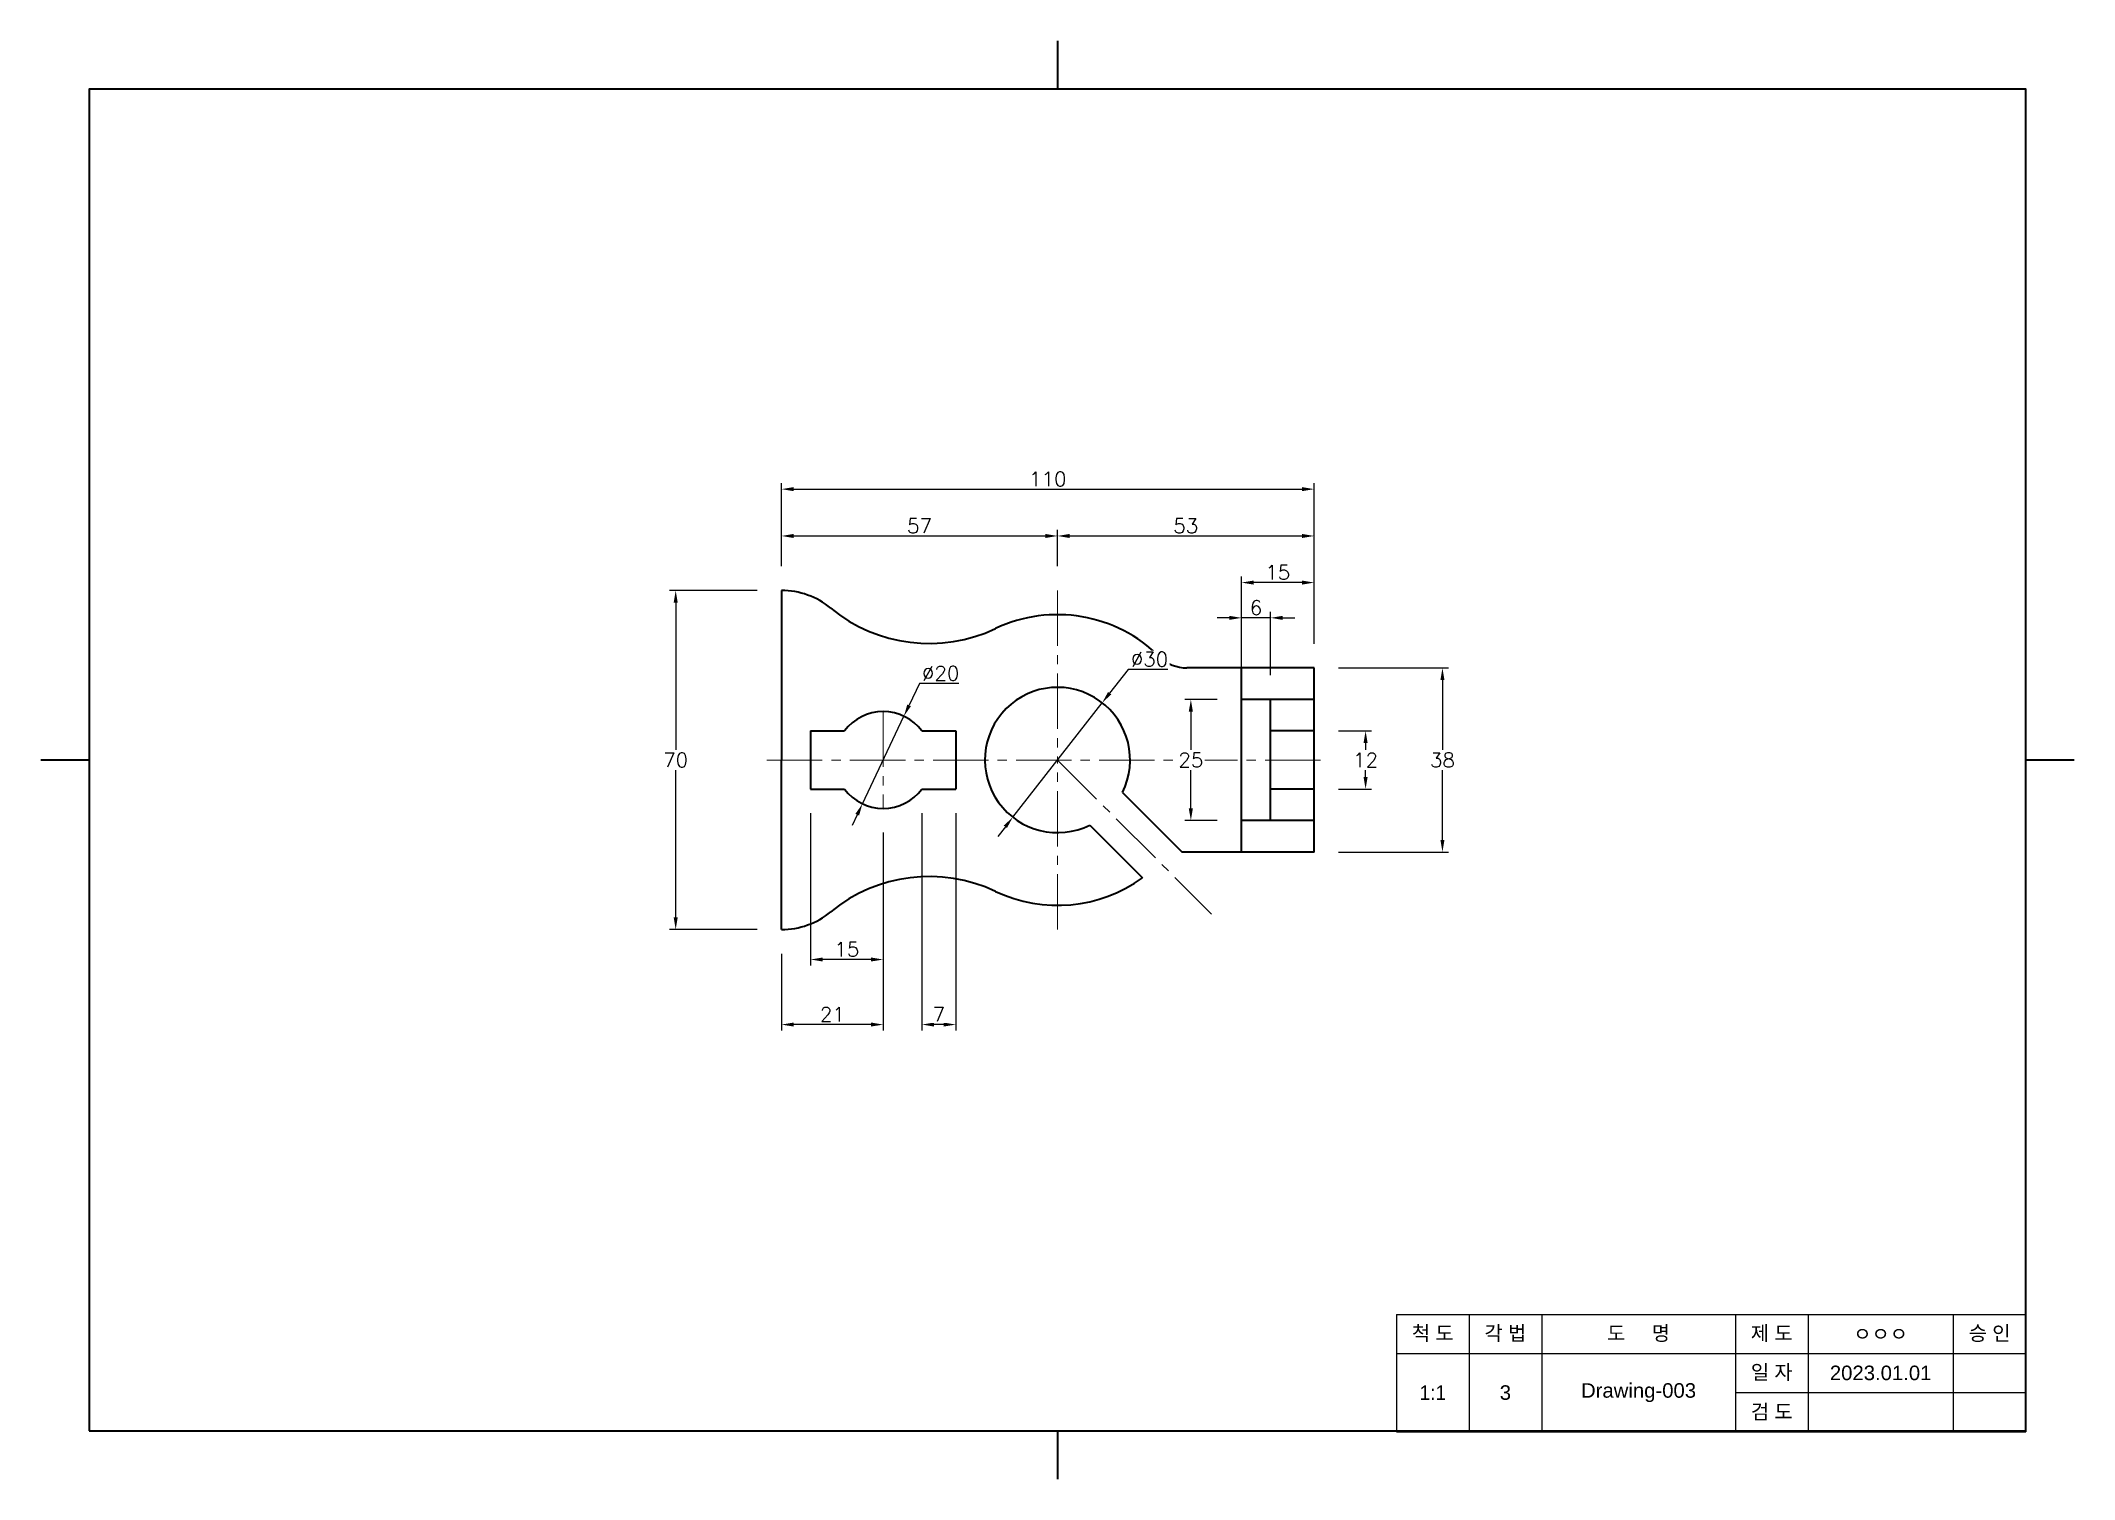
# Model space of a CAD drawing. Header units: millimetres. Extents: x 0 to 5010, y 0 to 6417.
# Drawn here: x 2000 to 2420, y 0 to 297 of the extents above; entities that cross this region are included whole.
import ezdxf

# ---------------------------------------------------------------- set-up
doc = ezdxf.new("R2010")
doc.units = ezdxf.units.MM
doc.header["$LTSCALE"] = 0.3
doc.linetypes.add('CENTER2', pattern=[28.575, 19.05, -3.175, 3.175, -3.175])
doc.layers.get('0').update_dxf_attribs({"color": 2})
doc.layers.get('Defpoints').update_dxf_attribs({"color": 6})
for name, color, linetype, lineweight, plot in [('1_윤곽선', 4, 'Continuous', 35, False), ('2_외형선', 7, 'Continuous', 35, False), ('4_중심선', 1, 'CENTER2', 18, False)]:
    doc.layers.add(name, color=color, linetype=linetype, lineweight=lineweight, plot=plot)
doc.styles.add('romans', font='romans.shx', dxfattribs={"height": 6, "bigfont": 'whgtxt.shx'})
doc.styles.add('주석', font='arial.ttf')
doc.dimstyles.new('주석', dxfattribs={"dimscale": 0, "dimtxt": 3, "dimasz": 2.5, "dimexe": 1.25, "dimexo": 5, "dimgap": 0.6, "dimtad": 1, "dimtih": 1, "dimtoh": 1, "dimtxsty": 'romans', "dimcen": 2.5, "dimclrd": 3, "dimclre": 3, "dimclrt": 2, "dimadec": 0, "dimazin": 0, "dimtfac": 1, "dimtmove": 0, "dimatfit": 3, "dimfxl": 1, "dimtfill": 1, "dimarcsym": 0})

# ---------------------------------------------------------------- blocks, each defined once
blk = doc.blocks.new('*T217')
at = {"layer": '1_윤곽선', "color": 7, "linetype": 'ByBlock', "lineweight": 25, "transparency": 16777216}
for p, q in [((0, 0), (130, 0)), ((0, 0), (0, -24.22)), ((130, 0), (130, -24.22)), ((0, -24.22), (130, -24.22))]:
    blk.add_line(p, q, dxfattribs=at)
at = {"layer": '1_윤곽선', "color": 3, "linetype": 'ByBlock', "lineweight": 25, "transparency": 16777216}
for p, q in [((15, 0), (15, -24.22)), ((30, 0), (30, -24.22)), ((70, 0), (70, -24.22)), ((85, 0), (85, -24.22)), ((115, 0), (115, -24.22)), ((0, -8), (130, -8)), ((70, -16.11), (130, -16.11))]:
    blk.add_line(p, q, dxfattribs=at)
at = {"layer": '1_윤곽선', "color": 2, "transparency": 16777216, "char_height": 3, "attachment_point": 5, "style": '주석'}
for s, insert, width in [('{\\fGulim|b0|i0|c129|p50;척 도}', (7.5, -4), 12), ('{\\fGulim|b0|i0|c129|p50;각 법}', (22.5, -4), 12), ('{\\fGulim|b0|i0|c129|p50;도     명}', (50, -4), 37), ('{\\fGulim|b0|i0|c129|p50;제 도}', (77.5, -4), 12), ('{\\fGulim|b0|i0|c129|p50;ㅇㅇㅇ}', (100, -4), 27), ('{\\fGulim|b0|i0|c129|p50;승 인}', (122.5, -4), 12), ('{\\fGulim|b0|i0|c129|p50;일 자}', (77.5, -12.05), 12), ('2023.01.01', (100, -12.05), 27), ('{\\fGulim|b0|i0|c129|p50;1:1', (7.5, -16.11), 12), ('3', (22.5, -16.11), 12), ('Drawing-003', (50, -16.11), 37), ('{\\fGulim|b0|i0|c129|p50;검 도}', (77.5, -20.16), 12)]:
    blk.add_mtext(s, dxfattribs=dict(at, insert=insert, width=width))
blk = doc.blocks.new('*D375')
at = {"layer": '1_윤곽선', "color": 3, "lineweight": -2, "transparency": 16777216}
for p, q in [((2148, 183.5), (2129.9, 183.5)), ((2131.15, 181), (2131.15, 150.6)), ((2131.15, 116), (2131.15, 146.4)), ((2148, 113.5), (2129.9, 113.5))]:
    blk.add_line(p, q, dxfattribs=at)
at = {"layer": '1_윤곽선', "color": 3, "transparency": 16777216}
for points in [[(2130.73, 181), (2131.56, 181), (2131.15, 183.5)], [(2130.73, 116), (2131.56, 116), (2131.15, 113.5)]]:
    blk.add_solid(points, dxfattribs=at)
at = {"layer": 'Defpoints', "color": 0, "transparency": 16777216}
for p in [(2131.15, 183.5), (2153, 183.5), (2153, 113.5)]:
    blk.add_point(p, dxfattribs=at)
at = {"layer": '1_윤곽선', "color": 2, "transparency": 16777216, "insert": (2131.15, 148.5), "char_height": 3, "attachment_point": 5, "style": 'romans', "bg_fill": 3, "box_fill_scale": 1.1, "bg_fill_color": 256, "bg_fill_true_color": 13158600, "bg_fill_transparency": 0}
blk.add_mtext('70', dxfattribs=at)
blk = doc.blocks.new('*D376')
at = {"layer": '1_윤곽선', "color": 3, "lineweight": -2, "transparency": 16777216}
for p, q in [((2174, 133.5), (2174, 92.63)), ((2153, 108.5), (2153, 92.63)), ((2171.5, 93.88), (2155.5, 93.88))]:
    blk.add_line(p, q, dxfattribs=at)
at = {"layer": '1_윤곽선', "color": 3, "transparency": 16777216}
for points in [[(2155.5, 94.3), (2155.5, 93.47), (2153, 93.88)], [(2171.5, 94.3), (2171.5, 93.47), (2174, 93.88)]]:
    blk.add_solid(points, dxfattribs=at)
at = {"layer": 'Defpoints', "color": 0, "transparency": 16777216}
for p in [(2174, 138.5), (2153, 113.5), (2153, 93.88)]:
    blk.add_point(p, dxfattribs=at)
at = {"layer": '1_윤곽선', "color": 2, "transparency": 16777216, "insert": (2163.5, 95.98), "char_height": 3, "attachment_point": 5, "style": 'romans', "bg_fill": 3, "box_fill_scale": 1.1, "bg_fill_color": 256, "bg_fill_true_color": 13158600, "bg_fill_transparency": 0}
blk.add_mtext('21', dxfattribs=at)
blk = doc.blocks.new('*D377')
at = {"layer": '1_윤곽선', "color": 3, "lineweight": -2, "transparency": 16777216}
for p, q in [((2182, 137.5), (2182, 92.63)), ((2189, 137.5), (2189, 92.63)), ((2186.5, 93.88), (2184.5, 93.88))]:
    blk.add_line(p, q, dxfattribs=at)
at = {"layer": '1_윤곽선', "color": 3, "transparency": 16777216}
for points in [[(2184.5, 94.3), (2184.5, 93.47), (2182, 93.88)], [(2186.5, 94.3), (2186.5, 93.47), (2189, 93.88)]]:
    blk.add_solid(points, dxfattribs=at)
at = {"layer": 'Defpoints', "color": 0, "transparency": 16777216}
for p in [(2182, 142.5), (2189, 142.5)]:
    blk.add_point(p, dxfattribs=at)
at = {"layer": '1_윤곽선', "color": 2, "transparency": 16777216, "insert": (2185.5, 95.98), "char_height": 3, "attachment_point": 5, "style": 'romans', "bg_fill": 3, "box_fill_scale": 1.1, "bg_fill_color": 256, "bg_fill_true_color": 13158600, "bg_fill_transparency": 0}
blk.add_mtext('7', dxfattribs=at)
at = {"layer": 'Defpoints', "color": 0, "transparency": 16777216}
blk.add_point((2182, 93.88), dxfattribs=at)
blk = doc.blocks.new('*D378')
at = {"layer": '1_윤곽선', "color": 3, "lineweight": -2, "transparency": 16777216}
for p, q in [((2159, 137.5), (2159, 106.06)), ((2174, 133.5), (2174, 106.06)), ((2171.5, 107.31), (2161.5, 107.31))]:
    blk.add_line(p, q, dxfattribs=at)
at = {"layer": '1_윤곽선', "color": 3, "transparency": 16777216}
for points in [[(2161.5, 107.73), (2161.5, 106.9), (2159, 107.31)], [(2171.5, 107.73), (2171.5, 106.9), (2174, 107.31)]]:
    blk.add_solid(points, dxfattribs=at)
at = {"layer": 'Defpoints', "color": 0, "transparency": 16777216}
for p in [(2159, 142.5), (2174, 138.5), (2159, 107.31)]:
    blk.add_point(p, dxfattribs=at)
at = {"layer": '1_윤곽선', "color": 2, "transparency": 16777216, "insert": (2166.5, 109.41), "char_height": 3, "attachment_point": 5, "style": 'romans', "bg_fill": 3, "box_fill_scale": 1.1, "bg_fill_color": 256, "bg_fill_true_color": 13158600, "bg_fill_transparency": 0}
blk.add_mtext('15', dxfattribs=at)
blk = doc.blocks.new('*D379')
at = {"layer": '1_윤곽선', "color": 3, "lineweight": -2, "transparency": 16777216}
for p, q in [((2181.48, 164.28), (2179.36, 159.79)), ((2189.65, 164.28), (2181.48, 164.28)), ((2169.72, 139.46), (2178.28, 157.54)), ((2168.64, 137.21), (2167.57, 134.95))]:
    blk.add_line(p, q, dxfattribs=at)
at = {"layer": '1_윤곽선', "color": 3, "transparency": 16777216}
for points in [[(2178.98, 159.97), (2179.73, 159.62), (2178.28, 157.54)], [(2168.27, 137.38), (2169.02, 137.03), (2169.72, 139.46)]]:
    blk.add_solid(points, dxfattribs=at)
at = {"layer": 'Defpoints', "color": 0, "transparency": 16777216}
for p in [(2178.28, 157.54), (2169.72, 139.46)]:
    blk.add_point(p, dxfattribs=at)
at = {"layer": '1_윤곽선', "color": 2, "transparency": 16777216, "insert": (2185.87, 166.38), "char_height": 3, "attachment_point": 5, "style": 'romans', "bg_fill": 3, "box_fill_scale": 1.1, "bg_fill_color": 256, "bg_fill_true_color": 13158600, "bg_fill_transparency": 0}
blk.add_mtext('∅20', dxfattribs=at)
blk = doc.blocks.new('*D380')
at = {"layer": '1_윤곽선', "color": 3, "lineweight": -2, "transparency": 16777216}
for p, q in [((2224.61, 167.2), (2220.77, 162.29)), ((2232.78, 167.2), (2224.61, 167.2)), ((2200.77, 136.68), (2219.23, 160.32)), ((2199.23, 134.71), (2197.69, 132.74))]:
    blk.add_line(p, q, dxfattribs=at)
at = {"layer": '1_윤곽선', "color": 3, "transparency": 16777216}
for points in [[(2220.45, 162.55), (2221.1, 162.03), (2219.23, 160.32)], [(2198.9, 134.97), (2199.55, 134.45), (2200.77, 136.68)]]:
    blk.add_solid(points, dxfattribs=at)
at = {"layer": 'Defpoints', "color": 0, "transparency": 16777216}
for p in [(2219.23, 160.32), (2200.77, 136.68)]:
    blk.add_point(p, dxfattribs=at)
at = {"layer": '1_윤곽선', "color": 2, "transparency": 16777216, "insert": (2229, 169.3), "char_height": 3, "attachment_point": 5, "style": 'romans', "bg_fill": 3, "box_fill_scale": 1.1, "bg_fill_color": 256, "bg_fill_true_color": 13158600, "bg_fill_transparency": 0}
blk.add_mtext('∅30', dxfattribs=at)
blk = doc.blocks.new('*D381')
at = {"layer": '1_윤곽선', "color": 3, "lineweight": -2, "transparency": 16777216}
for p, q in [((2153, 188.5), (2153, 205.67)), ((2155.5, 204.42), (2260.5, 204.42)), ((2263, 172.5), (2263, 205.67))]:
    blk.add_line(p, q, dxfattribs=at)
at = {"layer": '1_윤곽선', "color": 3, "transparency": 16777216}
for points in [[(2155.5, 204.84), (2155.5, 204), (2153, 204.42)], [(2260.5, 204.84), (2260.5, 204), (2263, 204.42)]]:
    blk.add_solid(points, dxfattribs=at)
at = {"layer": 'Defpoints', "color": 0, "transparency": 16777216}
for p in [(2263, 204.42), (2153, 183.5), (2263, 167.5)]:
    blk.add_point(p, dxfattribs=at)
at = {"layer": '1_윤곽선', "color": 2, "transparency": 16777216, "insert": (2208, 206.52), "char_height": 3, "attachment_point": 5, "style": 'romans', "bg_fill": 3, "box_fill_scale": 1.1, "bg_fill_color": 256, "bg_fill_true_color": 13158600, "bg_fill_transparency": 0}
blk.add_mtext('110', dxfattribs=at)
blk = doc.blocks.new('*D382')
at = {"layer": '1_윤곽선', "color": 3, "lineweight": -2, "transparency": 16777216}
for p, q in [((2153, 188.5), (2153, 196)), ((2155.5, 194.75), (2207.5, 194.75)), ((2210, 188.5), (2210, 196))]:
    blk.add_line(p, q, dxfattribs=at)
at = {"layer": '1_윤곽선', "color": 3, "transparency": 16777216}
for points in [[(2155.5, 195.17), (2155.5, 194.33), (2153, 194.75)], [(2207.5, 195.17), (2207.5, 194.33), (2210, 194.75)]]:
    blk.add_solid(points, dxfattribs=at)
at = {"layer": 'Defpoints', "color": 0, "transparency": 16777216}
for p in [(2210, 194.75), (2153, 183.5), (2210, 183.5)]:
    blk.add_point(p, dxfattribs=at)
at = {"layer": '1_윤곽선', "color": 2, "transparency": 16777216, "insert": (2181.5, 196.85), "char_height": 3, "attachment_point": 5, "style": 'romans', "bg_fill": 3, "box_fill_scale": 1.1, "bg_fill_color": 256, "bg_fill_true_color": 13158600, "bg_fill_transparency": 0}
blk.add_mtext('57', dxfattribs=at)
blk = doc.blocks.new('*D383')
at = {"layer": '1_윤곽선', "color": 3, "lineweight": -2, "transparency": 16777216}
for p, q in [((2210, 188.5), (2210, 196)), ((2212.5, 194.75), (2260.5, 194.75)), ((2263, 172.5), (2263, 196))]:
    blk.add_line(p, q, dxfattribs=at)
at = {"layer": '1_윤곽선', "color": 3, "transparency": 16777216}
for points in [[(2212.5, 195.17), (2212.5, 194.33), (2210, 194.75)], [(2260.5, 195.17), (2260.5, 194.33), (2263, 194.75)]]:
    blk.add_solid(points, dxfattribs=at)
at = {"layer": 'Defpoints', "color": 0, "transparency": 16777216}
for p in [(2263, 194.75), (2210, 183.5), (2263, 167.5)]:
    blk.add_point(p, dxfattribs=at)
at = {"layer": '1_윤곽선', "color": 2, "transparency": 16777216, "insert": (2236.5, 196.85), "char_height": 3, "attachment_point": 5, "style": 'romans', "bg_fill": 3, "box_fill_scale": 1.1, "bg_fill_color": 256, "bg_fill_true_color": 13158600, "bg_fill_transparency": 0}
blk.add_mtext('53', dxfattribs=at)
blk = doc.blocks.new('*D384')
at = {"layer": '1_윤곽선', "color": 3, "lineweight": -2, "transparency": 16777216}
for p, q in [((2248, 172.5), (2248, 186.38)), ((2260.5, 185.13), (2250.5, 185.13)), ((2263, 172.5), (2263, 186.38))]:
    blk.add_line(p, q, dxfattribs=at)
at = {"layer": '1_윤곽선', "color": 3, "transparency": 16777216}
for points in [[(2250.5, 185.54), (2250.5, 184.71), (2248, 185.13)], [(2260.5, 185.54), (2260.5, 184.71), (2263, 185.13)]]:
    blk.add_solid(points, dxfattribs=at)
at = {"layer": 'Defpoints', "color": 0, "transparency": 16777216}
for p in [(2248, 185.13), (2248, 167.5), (2263, 167.5)]:
    blk.add_point(p, dxfattribs=at)
at = {"layer": '1_윤곽선', "color": 2, "transparency": 16777216, "insert": (2255.5, 187.23), "char_height": 3, "attachment_point": 5, "style": 'romans', "bg_fill": 3, "box_fill_scale": 1.1, "bg_fill_color": 256, "bg_fill_true_color": 13158600, "bg_fill_transparency": 0}
blk.add_mtext('15', dxfattribs=at)
blk = doc.blocks.new('*D385')
at = {"layer": '1_윤곽선', "color": 3, "lineweight": -2, "transparency": 16777216}
for p, q in [((2245.5, 177.85), (2243, 177.85)), ((2248, 166), (2248, 179.1)), ((2254, 177.85), (2248, 177.85)), ((2254, 166), (2254, 179.1)), ((2256.5, 177.85), (2259, 177.85))]:
    blk.add_line(p, q, dxfattribs=at)
at = {"layer": '1_윤곽선', "color": 3, "transparency": 16777216}
for points in [[(2245.5, 178.26), (2245.5, 177.43), (2248, 177.85)], [(2256.5, 178.26), (2256.5, 177.43), (2254, 177.85)]]:
    blk.add_solid(points, dxfattribs=at)
at = {"layer": 'Defpoints', "color": 0, "transparency": 16777216}
for p in [(2248, 161), (2254, 161)]:
    blk.add_point(p, dxfattribs=at)
at = {"layer": '1_윤곽선', "color": 2, "transparency": 16777216, "insert": (2251, 179.95), "char_height": 3, "attachment_point": 5, "style": 'romans', "bg_fill": 3, "box_fill_scale": 1.1, "bg_fill_color": 256, "bg_fill_true_color": 13158600, "bg_fill_transparency": 0}
blk.add_mtext('6', dxfattribs=at)
at = {"layer": 'Defpoints', "color": 0, "transparency": 16777216}
blk.add_point((2248, 177.85), dxfattribs=at)
blk = doc.blocks.new('*D386')
at = {"layer": '1_윤곽선', "color": 3, "lineweight": -2, "transparency": 16777216}
for p, q in [((2268, 167.5), (2290.75, 167.5)), ((2289.5, 165), (2289.5, 150.6)), ((2289.5, 132), (2289.5, 146.4)), ((2268, 129.5), (2290.75, 129.5))]:
    blk.add_line(p, q, dxfattribs=at)
at = {"layer": '1_윤곽선', "color": 3, "transparency": 16777216}
for points in [[(2289.09, 165), (2289.92, 165), (2289.5, 167.5)], [(2289.09, 132), (2289.92, 132), (2289.5, 129.5)]]:
    blk.add_solid(points, dxfattribs=at)
at = {"layer": 'Defpoints', "color": 0, "transparency": 16777216}
for p in [(2263, 167.5), (2263, 129.5), (2289.5, 129.5)]:
    blk.add_point(p, dxfattribs=at)
at = {"layer": '1_윤곽선', "color": 2, "transparency": 16777216, "insert": (2289.5, 148.5), "char_height": 3, "attachment_point": 5, "style": 'romans', "bg_fill": 3, "box_fill_scale": 1.1, "bg_fill_color": 256, "bg_fill_true_color": 13158600, "bg_fill_transparency": 0}
blk.add_mtext('38', dxfattribs=at)
blk = doc.blocks.new('*D388')
at = {"layer": '1_윤곽선', "color": 3, "lineweight": -2, "transparency": 16777216}
for p, q in [((2243, 161), (2236.29, 161)), ((2237.54, 158.5), (2237.54, 150.6)), ((2237.54, 138.5), (2237.54, 146.4)), ((2243, 136), (2236.29, 136))]:
    blk.add_line(p, q, dxfattribs=at)
at = {"layer": '1_윤곽선', "color": 3, "transparency": 16777216}
for points in [[(2237.12, 158.5), (2237.96, 158.5), (2237.54, 161)], [(2237.12, 138.5), (2237.96, 138.5), (2237.54, 136)]]:
    blk.add_solid(points, dxfattribs=at)
at = {"layer": 'Defpoints', "color": 0, "transparency": 16777216}
for p in [(2248, 161), (2237.54, 136), (2248, 136)]:
    blk.add_point(p, dxfattribs=at)
at = {"layer": '1_윤곽선', "color": 2, "transparency": 16777216, "insert": (2237.54, 148.5), "char_height": 3, "attachment_point": 5, "style": 'romans', "bg_fill": 3, "box_fill_scale": 1.1, "bg_fill_color": 256, "bg_fill_true_color": 13158600, "bg_fill_transparency": 0}
blk.add_mtext('25', dxfattribs=at)
blk = doc.blocks.new('*D389')
at = {"layer": '1_윤곽선', "color": 3, "lineweight": -2, "transparency": 16777216}
for p, q in [((2268, 154.5), (2274.88, 154.5)), ((2273.63, 152), (2273.63, 150.6)), ((2273.63, 145), (2273.63, 146.4)), ((2268, 142.5), (2274.88, 142.5))]:
    blk.add_line(p, q, dxfattribs=at)
at = {"layer": '1_윤곽선', "color": 3, "transparency": 16777216}
for points in [[(2273.21, 152), (2274.05, 152), (2273.63, 154.5)], [(2273.21, 145), (2274.05, 145), (2273.63, 142.5)]]:
    blk.add_solid(points, dxfattribs=at)
at = {"layer": 'Defpoints', "color": 0, "transparency": 16777216}
for p in [(2263, 154.5), (2263, 142.5), (2273.63, 142.5)]:
    blk.add_point(p, dxfattribs=at)
at = {"layer": '1_윤곽선', "color": 2, "transparency": 16777216, "insert": (2273.63, 148.5), "char_height": 3, "attachment_point": 5, "style": 'romans', "bg_fill": 3, "box_fill_scale": 1.1, "bg_fill_color": 256, "bg_fill_true_color": 13158600, "bg_fill_transparency": 0}
blk.add_mtext('12', dxfattribs=at)

msp = doc.modelspace()

# ---------------------------------------------------------------- linework, layer by layer
at = {"layer": '1_윤곽선'}
for p, q in [((2210, 297), (2210, 287)), ((2010, 148.5), (2000, 148.5)), ((2420, 148.5), (2410, 148.5)), ((2210, 10), (2210, 0))]:
    msp.add_line(p, q, dxfattribs=at)
msp.add_lwpolyline([(2010, 10), (2410, 10), (2410, 287), (2010, 287)], close=True, dxfattribs=at)
at = {"layer": '2_외형선', "ltscale": 2}
for p, q in [((2153, 183.5), (2153, 148.5)), ((2248, 167.5), (2236.739, 167.5)), ((2263, 167.5), (2248, 167.5)), ((2248, 129.5), (2248, 167.5)), ((2263, 129.5), (2263, 167.5)), ((2263, 161), (2248, 161)), ((2254, 136), (2254, 161)), ((2159, 154.5), (2166, 154.5)), ((2159, 154.5), (2159, 142.5)), ((2182, 154.5), (2189, 154.5)), ((2189, 154.5), (2189, 142.5)), ((2263, 154.5), (2254, 154.5)), ((2153, 113.5), (2153, 148.5)), ((2159, 142.5), (2166, 142.5)), ((2182, 142.5), (2189, 142.5)), ((2223.42, 141.798), (2235.776, 129.442)), ((2263, 142.5), (2254, 142.5)), ((2216.702, 135.08), (2227.587, 124.196)), ((2263, 136), (2248, 136)), ((2248, 129.5), (2236.739, 129.5)), ((2263, 129.5), (2248, 129.5))]:
    msp.add_line(p, q, dxfattribs=at)
for centre, radius, start, end in [((2153, 167.5), 16, 50.53381, 90), ((2183.51, 204.556), 32, 230.53381, 295.29379), ((2210, 148.5), 30, 45.27775, 115.29379), ((2236.739, 175.5), 8, 225.27775, 270), ((2210, 148.5), 15, 333.46146, 296.53854), ((2210, 148.5), 15, 333.46146, 296.53854), ((2174, 148.5), 10, 36.8699, 143.1301), ((2174, 148.5), 10, 216.8699, 323.1301), ((2236.739, 121.5), 8, 90, 96.91888), ((2183.51, 92.444), 32, 64.70621, 129.46619), ((2210, 148.5), 30, 244.70621, 305.88983), ((2153, 129.5), 16, 270, 309.46619)]:
    msp.add_arc(centre, radius, start, end, dxfattribs=at)
at = {"layer": '4_중심선', "ltscale": 2}
for p, q in [((2210, 183.5), (2210, 148.5)), ((2174, 158.5), (2174, 138.5)), ((2150, 148.5), (2266, 148.5)), ((2210, 113.5), (2210, 148.5)), ((2210, 148.5), (2241.793, 116.707))]:
    msp.add_line(p, q, dxfattribs=at)

# ---------------------------------------------------------------- block references
msp.add_blockref('*T217', (2280, 34))

# ---------------------------------------------------------------- next in the draw order: dimensions: what is measured, and where the dimension line sits
at = {"layer": '1_윤곽선'}
dim = msp.add_linear_dim(base=(2131.148, 183.5), p1=(2153, 113.5), p2=(2153, 183.5), angle=90, dimstyle='주석', dxfattribs=at)
dim.commit()
dim.dimension.update_dxf_attribs({"geometry": '*D375', "text_midpoint": (2131.148, 148.5)})
dim = msp.add_diameter_dim_2p(p1=(2200.765, 136.68), p2=(2219.235, 160.32), dimstyle='주석', dxfattribs=at)
dim.commit()
dim.dimension.update_dxf_attribs({"geometry": '*D380', "text_midpoint": (2228.998, 167.204), "dimtype": 163})
dim = msp.add_linear_dim(base=(2182, 93.884), p1=(2189, 142.5), p2=(2182, 142.5), dimstyle='주석', dxfattribs=at)
dim.commit()
dim.dimension.update_dxf_attribs({"geometry": '*D377', "text_midpoint": (2185.5, 95.984)})

# ---------------------------------------------------------------- next in the draw order: dimensions: what is measured, and where the dimension line sits
dim = msp.add_linear_dim(base=(2153, 93.884), p1=(2174, 138.5), p2=(2153, 113.5), dimstyle='주석', dxfattribs=at)
dim.commit()
dim.dimension.update_dxf_attribs({"geometry": '*D376', "text_midpoint": (2163.5, 95.984)})

# ---------------------------------------------------------------- next in the draw order: dimensions: what is measured, and where the dimension line sits
dim = msp.add_linear_dim(base=(2159, 107.314), p1=(2174, 138.5), p2=(2159, 142.5), dimstyle='주석', dxfattribs=at)
dim.commit()
dim.dimension.update_dxf_attribs({"geometry": '*D378', "text_midpoint": (2166.5, 109.414)})

# ---------------------------------------------------------------- next in the draw order: dimensions: what is measured, and where the dimension line sits
dim = msp.add_diameter_dim_2p(p1=(2169.715, 139.464), p2=(2178.285, 157.536), dimstyle='주석', dxfattribs=at)
dim.commit()
dim.dimension.update_dxf_attribs({"geometry": '*D379', "text_midpoint": (2185.867, 164.278), "dimtype": 163})

# ---------------------------------------------------------------- next in the draw order: dimensions: what is measured, and where the dimension line sits
dim = msp.add_linear_dim(base=(2263, 204.42), p1=(2153, 183.5), p2=(2263, 167.5), dimstyle='주석', dxfattribs=at)
dim.commit()
dim.dimension.update_dxf_attribs({"geometry": '*D381', "text_midpoint": (2208, 206.52)})

# ---------------------------------------------------------------- next in the draw order: dimensions: what is measured, and where the dimension line sits
dim = msp.add_linear_dim(base=(2210, 194.749), p1=(2153, 183.5), p2=(2210, 183.5), dimstyle='주석', dxfattribs=at)
dim.commit()
dim.dimension.update_dxf_attribs({"geometry": '*D382', "text_midpoint": (2181.5, 196.849)})

# ---------------------------------------------------------------- next in the draw order: dimensions: what is measured, and where the dimension line sits
dim = msp.add_linear_dim(base=(2263, 194.749), p1=(2210, 183.5), p2=(2263, 167.5), dimstyle='주석', dxfattribs=at)
dim.commit()
dim.dimension.update_dxf_attribs({"geometry": '*D383', "text_midpoint": (2236.5, 196.849)})

# ---------------------------------------------------------------- next in the draw order: dimensions: what is measured, and where the dimension line sits
dim = msp.add_linear_dim(base=(2248, 185.125), p1=(2263, 167.5), p2=(2248, 167.5), dimstyle='주석', dxfattribs=at)
dim.commit()
dim.dimension.update_dxf_attribs({"geometry": '*D384', "text_midpoint": (2255.5, 187.225)})

# ---------------------------------------------------------------- next in the draw order: dimensions: what is measured, and where the dimension line sits
dim = msp.add_linear_dim(base=(2248, 177.847), p1=(2254, 161), p2=(2248, 161), dimstyle='주석', dxfattribs=at)
dim.commit()
dim.dimension.update_dxf_attribs({"geometry": '*D385', "text_midpoint": (2251, 179.947)})
dim = msp.add_linear_dim(base=(2289.502, 129.5), p1=(2263, 167.5), p2=(2263, 129.5), angle=90, dimstyle='주석', dxfattribs=at)
dim.commit()
dim.dimension.update_dxf_attribs({"geometry": '*D386', "text_midpoint": (2289.502, 148.5)})

# ---------------------------------------------------------------- next in the draw order: dimensions: what is measured, and where the dimension line sits
for base, p1, p2, picture, middle in [((2237.54, 136), (2248, 161), (2248, 136), '*D388', (2237.54, 148.5)), ((2273.63, 142.5), (2263, 154.5), (2263, 142.5), '*D389', (2273.63, 148.5))]:
    dim = msp.add_linear_dim(base=base, p1=p1, p2=p2, angle=90, dimstyle='주석', dxfattribs=at)
    dim.commit()
    dim.dimension.update_dxf_attribs({"geometry": picture, "text_midpoint": middle})

doc.saveas('drawing.dxf')
